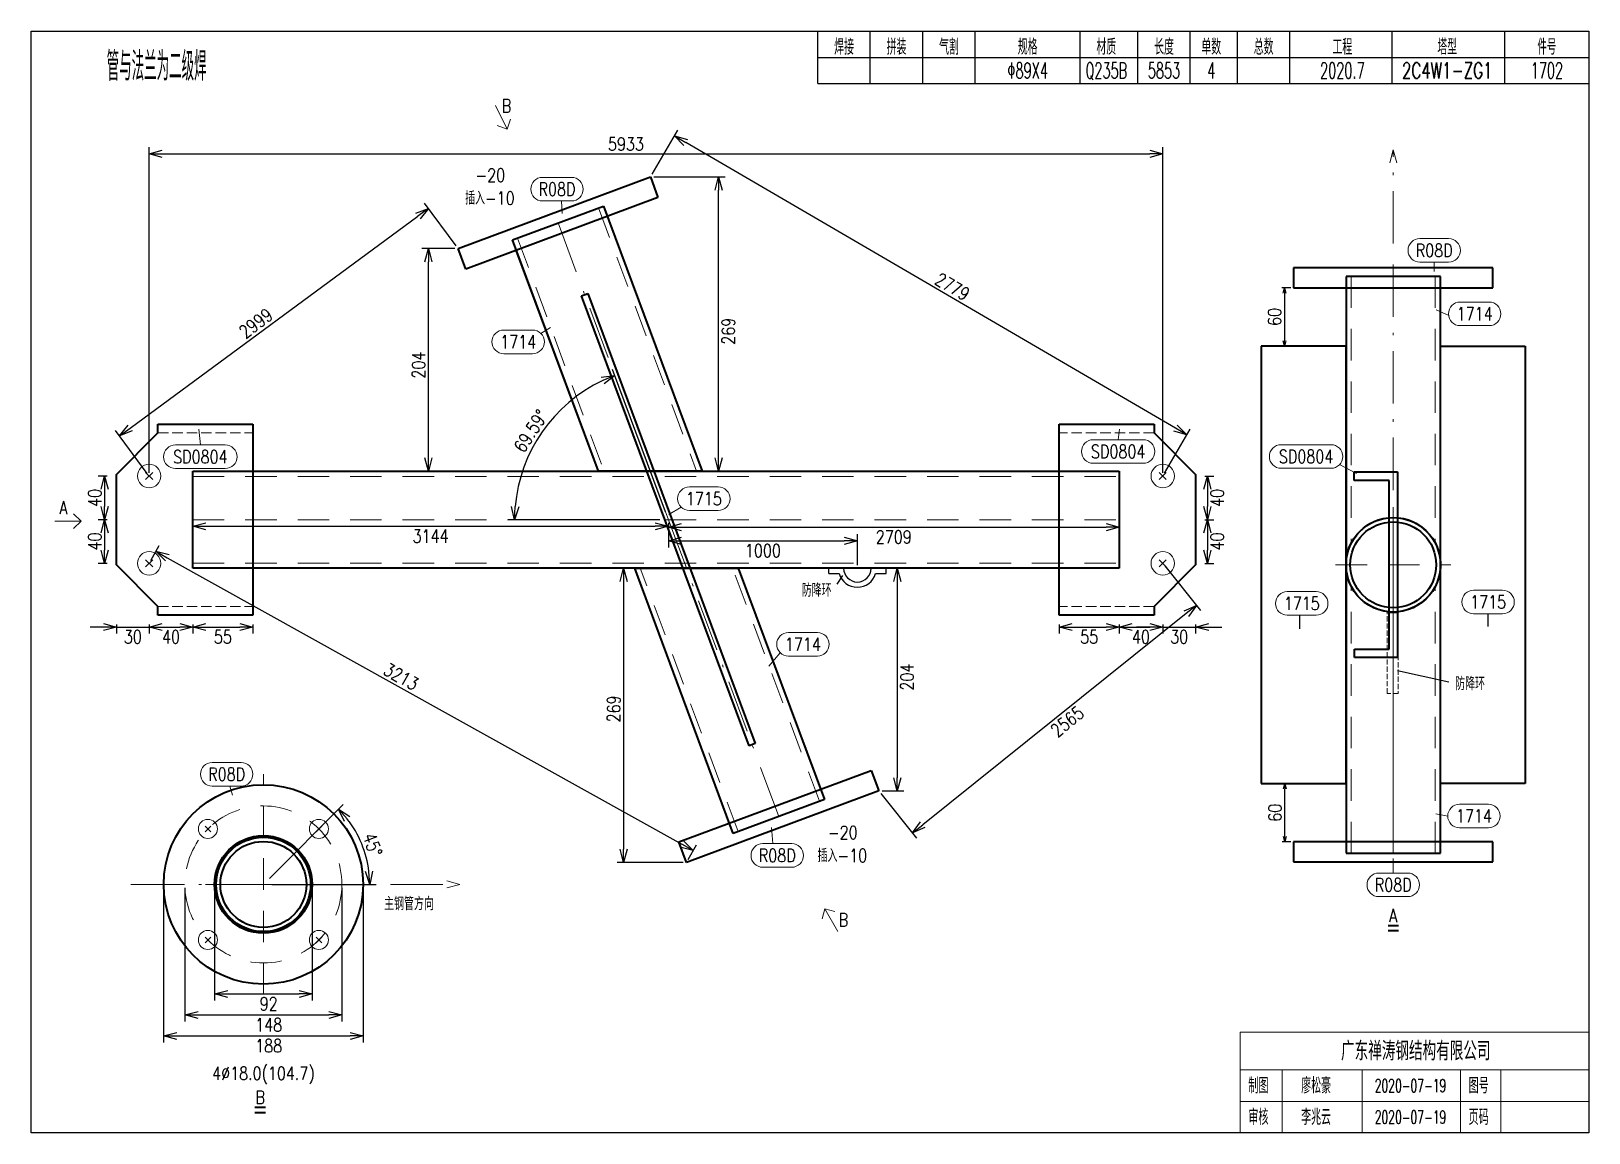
# Model space of a CAD drawing. Extents: x 154981 to 165753, y -86801 to -82885.
# Drawn here: x 156707.1 to 157004.1, y -83946.7 to -83736.7 of the extents above; entities that cross this region are included whole.
import ezdxf
from ezdxf.enums import TextEntityAlignment as Align

# ---------------------------------------------------------------- set-up
doc = ezdxf.new("R2010")
doc.units = 0
doc.header["$MEASUREMENT"] = 0
for name, pattern in [('虚线', [2.75, 2, -0.75]), ('长一点画线', [16.5, 10, -3, 0.5, -3]), ('长虚线', [10, 6, -4])]:
    doc.linetypes.add(name, pattern=pattern)
doc.layers.get('0').update_dxf_attribs({"linetype": 'CONTINUOUS', "lineweight": 25})
doc.layers.get('Defpoints').update_dxf_attribs({"linetype": 'CONTINUOUS'})
doc.layers.add('12', color=7, linetype='CONTINUOUS')
doc.layers.add('4', color=7, linetype='CONTINUOUS', lineweight=25)
doc.layers.add('5', color=7, linetype='CONTINUOUS', lineweight=25)
doc.styles.add('DimFont', font='simplex.shx', dxfattribs={"width": 0.8, "bigfont": 'gbhzfs.shx'})
doc.styles.get("Standard").update_dxf_attribs({"font": 'simplex.shx', "width": 0.7, "height": 3, "bigfont": 'gbhzfs.shx'})
doc.dimstyles.new('DHDxfDimStyleOpen30', dxfattribs={"dimtxt": 2.5, "dimasz": 2.5, "dimexe": 1.25, "dimexo": 0.625, "dimtad": 2, "dimtxsty": 'DimFont', "dimblk": 'OPEN30', "dimblk1": 'OPEN30', "dimblk2": 'OPEN30', "dimcen": 2.5, "dimadec": 0, "dimazin": 0, "dimtfac": 1, "dimtmove": 0, "dimatfit": 3, "dimfxl": 0, "dimarcsym": 0})

msp = doc.modelspace()

# ---------------------------------------------------------------- texts
at = {"layer": '4', "color": 1, "linetype": 'Continuous', "lineweight": 25}
for s, height, width, p in [('焊接', 3, 0.7, (156862.11666, -83739.66733)), ('拼装', 3, 0.7, (156872.11666, -83739.66733)), ('气割', 3, 0.7, (156882.11666, -83739.66733)), ('规格', 3, 0.7, (156897.11666, -83739.66733)), ('材质', 3, 0.7, (156912.11666, -83739.66733)), ('长度', 3, 0.7, (156923.11666, -83739.66733)), ('单数', 3, 0.7, (156932.11666, -83739.66733)), ('总数', 3, 0.7, (156942.11666, -83739.66733)), ('工程', 3, 0.7, (156957.11666, -83739.66733)), ('塔型', 3, 0.7, (156977.11666, -83739.66733)), ('件号', 3, 0.6, (156996.11666, -83739.66733)), ('管与法兰为二级焊', 5.5125, 0.6, (156731.04087, -83743.37392)), ('Φ89X4', 3, 0.6, (156897.11666, -83744.16733)), ('Q235B', 3, 0.6, (156912.11666, -83744.16733)), ('5853', 3, 0.6, (156923.11666, -83744.16733)), ('4', 3, 0.6, (156932.11666, -83744.16733)), ('2020.7', 3, 0.6, (156957.11666, -83744.16733)), ('2C4W1-ZG1', 3, 0.7, (156977.11666, -83744.16733)), ('1702', 3, 0.6, (156996.11666, -83744.16733))]:
    msp.add_text(s, height=height, dxfattribs=dict(at, width=width)).set_placement(p, align=Align.MIDDLE_CENTER)
at = {"layer": '4', "color": 1, "linetype": 'Continuous', "lineweight": 13}
msp.add_text('广东禅涛钢结构有限公司', height=3.6, dxfattribs=at).set_placement((156971.11666, -83931.06733), align=Align.MIDDLE_CENTER)
for s, height, width, p in [('制图', 3, 0.8, (156941.11666, -83937.66733)), ('廖松豪', 3, 0.7, (156952.11666, -83937.66733)), ('2020-07-19', 2.5, 0.6, (156970.11666, -83937.66733)), ('图号', 3, 0.8, (156983.11666, -83937.66733)), ('审核', 3, 0.8, (156941.11666, -83943.66733)), ('李兆云', 3, 0.7, (156952.11666, -83943.66733)), ('2020-07-19', 2.5, 0.6, (156970.11666, -83943.66733)), ('页码', 3, 0.8, (156983.11666, -83943.66733))]:
    msp.add_text(s, height=height, dxfattribs=dict(at, width=width)).set_placement(p, align=Align.MIDDLE_CENTER)
at = {"layer": '5', "color": 6, "linetype": 'Continuous', "lineweight": 13, "width": 0.8}
for s, p in [('B', (156797.76286, -83750.89398)), ('A', (156713.26189, -83827.49895)), ('B', (156861.99738, -83906.05714))]:
    msp.add_text(s, height=2.5, dxfattribs=at).set_placement(p, align=Align.MIDDLE_CENTER)
at = {"layer": '5', "color": 7, "linetype": 'Continuous', "lineweight": 18, "width": 0.8}
for s, p in [('-20', (156794.66379, -83764.10948)), ('插入-10', (156794.58333, -83768.48508)), ('-20', (156861.86919, -83889.43228)), ('插入-10', (156861.78873, -83893.80787)), ('主钢管方向', (156779.16073, -83902.97808)), ('4%%c18.0(104.7)', (156751.39529, -83935.31532))]:
    msp.add_text(s, height=2.5, dxfattribs=at).set_placement(p, align=Align.MIDDLE_CENTER)
at = {"layer": '5', "color": 6, "linetype": 'Continuous', "lineweight": 18, "width": 0.8}
for s, p in [('R08D', (156807.37554, -83766.79035)), ('R08D', (156974.63597, -83778.45367)), ('1714', (156982.34527, -83790.54577)), ('1714', (156799.97981, -83795.89489)), ('SD0804', (156914.37554, -83816.79035)), ('SD0804', (156739.37554, -83817.79035)), ('SD0804', (156950.20922, -83817.74394)), ('1715', (156835.37554, -83825.79035)), ('1715', (156949.37388, -83845.74838)), ('1715', (156984.90502, -83845.47933)), ('1714', (156854.27232, -83853.53826)), ('R08D', (156744.39529, -83878.31532)), ('1714', (156982.21533, -83886.27512)), ('R08D', (156849.37554, -83893.79035)), ('R08D', (156966.82213, -83899.39023))]:
    msp.add_text(s, height=2.5, dxfattribs=at).set_placement(p, align=Align.MIDDLE_CENTER)
at = {"layer": '5', "color": 2, "linetype": 'Continuous', "lineweight": 18, "width": 0.8}
for p in [(156856.89219, -83843.1105), (156981.47493, -83860.90982)]:
    msp.add_text('防降环', height=2.5, dxfattribs=at).set_placement(p, align=Align.MIDDLE)
at = {"layer": '5', "color": 6, "linetype": 'Continuous', "lineweight": 18, "width": 0.8}
for s, p in [('A', (156966.82213, -83903.99883)), ('B', (156750.79543, -83938.64262))]:
    msp.add_text(s, height=2.5, dxfattribs=at).set_placement(p, align=Align.TOP_CENTER)

# ---------------------------------------------------------------- blocks, each defined once
blk = doc.blocks.new('_OPEN30')
at = {"color": 0, "linetype": 'ByBlock', "lineweight": -2}
for p, q in [((-1, 0.27), (0, 0)), ((0, 0), (-1, -0.27)), ((0, 0), (-1, 0))]:
    blk.add_line(p, q, dxfattribs=at)
blk = doc.blocks.new('*D430')
at = {"layer": '5', "color": 3, "linetype": 'Continuous', "lineweight": -2}
for p, q in [((156752.54, -83898.17), (156766.62, -83884.09)), ((156753.02, -83899.32), (156772.93, -83899.32))]:
    blk.add_line(p, q, dxfattribs=at)
blk.add_arc((156751.4, -83899.32), 20.28, 7.066, 37.934, dxfattribs=at)
at = {"layer": 'Defpoints', "color": 0, "linetype": 'Continuous'}
for p in [(156768.96, -83889.17), (156751.4, -83899.32), (156752.1, -83898.61), (156752.4, -83899.32)]:
    blk.add_point(p, dxfattribs=at)
at = {"layer": '5', "color": 3, "linetype": 'Continuous', "lineweight": -2, "xscale": 2.5, "yscale": 2.5, "zscale": 2.5}
for p, rotation in [((156765.74, -83884.97), 131.4669829142089), ((156771.68, -83899.32), 273.5330170846069)]:
    blk.add_blockref('_OPEN30', p, dxfattribs=dict(at, rotation=rotation))
at = {"layer": '5', "color": 4, "linetype": 'Continuous', "lineweight": 18, "insert": (156772.22, -83891.74), "char_height": 2.5, "attachment_point": 5, "rotation": 289.9831, "style": 'DimFont'}
blk.add_mtext('45%%d', dxfattribs=at)
blk = doc.blocks.new('*D431')
at = {"layer": '5', "color": 134, "linetype": 'Continuous', "lineweight": -2}
for p, q in [((156736.43, -83899.94), (156736.43, -83925.44)), ((156766.36, -83899.94), (156766.36, -83925.44)), ((156738.93, -83924.19), (156763.86, -83924.19))]:
    blk.add_line(p, q, dxfattribs=at)
at = {"layer": 'Defpoints', "color": 0, "linetype": 'Continuous'}
for p in [(156736.43, -83899.32), (156766.36, -83899.32), (156766.36, -83924.19)]:
    blk.add_point(p, dxfattribs=at)
at = {"layer": '5', "color": 134, "linetype": 'Continuous', "lineweight": -2, "xscale": 2.5, "yscale": 2.5, "zscale": 2.5, "rotation": 180}
blk.add_blockref('_OPEN30', (156736.43, -83924.19), dxfattribs=at)
at = {"layer": '5', "color": 134, "linetype": 'Continuous', "lineweight": -2, "xscale": 2.5, "yscale": 2.5, "zscale": 2.5}
blk.add_blockref('_OPEN30', (156766.36, -83924.19), dxfattribs=at)
at = {"layer": '5', "color": 134, "linetype": 'Continuous', "lineweight": 18, "insert": (156752.4, -83926.07), "char_height": 2.5, "attachment_point": 5, "line_spacing_factor": 0.6, "style": 'DimFont'}
blk.add_mtext('148', dxfattribs=at)
blk = doc.blocks.new('*D432')
at = {"layer": '5', "color": 134, "linetype": 'Continuous', "lineweight": -2}
for p, q in [((156742.09, -83899.94), (156742.09, -83921.44)), ((156760.7, -83899.94), (156760.7, -83921.44)), ((156744.59, -83920.19), (156758.2, -83920.19))]:
    blk.add_line(p, q, dxfattribs=at)
at = {"layer": 'Defpoints', "color": 0, "linetype": 'Continuous'}
for p in [(156742.09, -83899.32), (156760.7, -83899.32), (156760.7, -83920.19)]:
    blk.add_point(p, dxfattribs=at)
at = {"layer": '5', "color": 134, "linetype": 'Continuous', "lineweight": -2, "xscale": 2.5, "yscale": 2.5, "zscale": 2.5, "rotation": 180}
blk.add_blockref('_OPEN30', (156742.09, -83920.19), dxfattribs=at)
at = {"layer": '5', "color": 134, "linetype": 'Continuous', "lineweight": -2, "xscale": 2.5, "yscale": 2.5, "zscale": 2.5}
blk.add_blockref('_OPEN30', (156760.7, -83920.19), dxfattribs=at)
at = {"layer": '5', "color": 134, "linetype": 'Continuous', "lineweight": 18, "insert": (156752.4, -83922.07), "char_height": 2.5, "attachment_point": 5, "line_spacing_factor": 0.6, "style": 'DimFont'}
blk.add_mtext('92', dxfattribs=at)
blk = doc.blocks.new('*D433')
at = {"layer": '5', "color": 134, "linetype": 'Continuous', "lineweight": -2}
for p, q in [((156732.38, -83899.94), (156732.38, -83929.44)), ((156770.41, -83899.94), (156770.41, -83929.44)), ((156734.88, -83928.19), (156767.91, -83928.19))]:
    blk.add_line(p, q, dxfattribs=at)
at = {"layer": 'Defpoints', "color": 0, "linetype": 'Continuous'}
for p in [(156732.38, -83899.32), (156770.41, -83899.32), (156770.41, -83928.19)]:
    blk.add_point(p, dxfattribs=at)
at = {"layer": '5', "color": 134, "linetype": 'Continuous', "lineweight": -2, "xscale": 2.5, "yscale": 2.5, "zscale": 2.5, "rotation": 180}
blk.add_blockref('_OPEN30', (156732.38, -83928.19), dxfattribs=at)
at = {"layer": '5', "color": 134, "linetype": 'Continuous', "lineweight": -2, "xscale": 2.5, "yscale": 2.5, "zscale": 2.5}
blk.add_blockref('_OPEN30', (156770.41, -83928.19), dxfattribs=at)
at = {"layer": '5', "color": 134, "linetype": 'Continuous', "lineweight": 18, "insert": (156752.4, -83930.07), "char_height": 2.5, "attachment_point": 5, "line_spacing_factor": 0.6, "style": 'DimFont'}
blk.add_mtext('188', dxfattribs=at)
blk = doc.blocks.new('板孔默认')
at = {"layer": '5', "color": 7, "linetype": 'Continuous', "lineweight": 13}
for p, q in [((-0.3, -0.3), (0.3, 0.3)), ((0.3, -0.3), (-0.3, 0.3))]:
    blk.add_line(p, q, dxfattribs=at)
blk.add_circle((0, 0), 1, dxfattribs=at)
blk = doc.blocks.new('*D434')
at = {"layer": '5', "color": 3, "linetype": 'Continuous', "lineweight": -2}
for p, q in [((156828.06, -83828.27), (156817.96, -83801.13)), ((156827, -83829.79), (156798.04, -83829.79))]:
    blk.add_line(p, q, dxfattribs=at)
blk.add_arc((156828.62, -83829.79), 29.33, 115.2982, 175.1147, dxfattribs=at)
at = {"layer": 'Defpoints', "color": 0, "linetype": 'Continuous'}
for p in [(156808.39, -83808.55), (156827.62, -83829.79), (156828.28, -83828.85), (156828.62, -83829.79)]:
    blk.add_point(p, dxfattribs=at)
at = {"layer": '5', "color": 3, "linetype": 'Continuous', "lineweight": -2, "xscale": 2.5, "yscale": 2.5, "zscale": 2.5}
for p, rotation in [((156818.39, -83802.3), 22.85553596311641), ((156799.29, -83829.79), 267.5573641056033)]:
    blk.add_blockref('_OPEN30', p, dxfattribs=dict(at, rotation=rotation))
at = {"layer": '5', "color": 4, "linetype": 'Continuous', "lineweight": 18, "insert": (156802.39, -83812.89), "char_height": 2.5, "attachment_point": 5, "rotation": 57.2107, "style": 'DimFont'}
blk.add_mtext('69.59%%d', dxfattribs=at)
blk = doc.blocks.new('*D435')
at = {"layer": '5', "color": 3, "linetype": 'Continuous', "lineweight": -2}
for p, q in [((156729.62, -83820.84), (156729.62, -83758.8)), ((156922.88, -83820.84), (156922.88, -83758.8)), ((156732.12, -83760.05), (156920.38, -83760.05))]:
    blk.add_line(p, q, dxfattribs=at)
at = {"layer": 'Defpoints', "color": 0, "linetype": 'Continuous'}
for p in [(156922.88, -83760.05), (156729.62, -83821.47), (156922.88, -83821.47)]:
    blk.add_point(p, dxfattribs=at)
at = {"layer": '5', "color": 3, "linetype": 'Continuous', "lineweight": -2, "xscale": 2.5, "yscale": 2.5, "zscale": 2.5, "rotation": 180}
blk.add_blockref('_OPEN30', (156729.62, -83760.05), dxfattribs=at)
at = {"layer": '5', "color": 3, "linetype": 'Continuous', "lineweight": -2, "xscale": 2.5, "yscale": 2.5, "zscale": 2.5}
blk.add_blockref('_OPEN30', (156922.88, -83760.05), dxfattribs=at)
at = {"layer": '5', "color": 6, "linetype": 'Continuous', "lineweight": 18, "insert": (156820.52, -83758.18), "char_height": 2.5, "attachment_point": 5, "line_spacing_factor": 0.6, "style": 'DimFont'}
blk.add_mtext('5933', dxfattribs=at)
blk = doc.blocks.new('*D436')
at = {"layer": '5', "color": 3, "linetype": 'Continuous', "lineweight": -2}
for p, q in [((156825.5, -83763.92), (156830.39, -83755.54)), ((156925.3, -83812.36), (156831.92, -83757.88)), ((156923.2, -83820.93), (156928.09, -83812.54))]:
    blk.add_line(p, q, dxfattribs=at)
at = {"layer": 'Defpoints', "color": 0, "linetype": 'Continuous'}
for p in [(156829.76, -83756.62), (156825.18, -83764.46), (156922.88, -83821.47)]:
    blk.add_point(p, dxfattribs=at)
at = {"layer": '5', "color": 3, "linetype": 'Continuous', "lineweight": -2, "xscale": 2.5, "yscale": 2.5, "zscale": 2.5}
for p, rotation in [((156829.76, -83756.62), 149.737944022018), ((156927.46, -83813.62), 329.737944022018)]:
    blk.add_blockref('_OPEN30', p, dxfattribs=dict(at, rotation=rotation))
at = {"layer": '5', "color": 6, "linetype": 'Continuous', "lineweight": 18, "insert": (156882.76, -83785.37), "char_height": 2.5, "attachment_point": 5, "rotation": 329.7379, "line_spacing_factor": 0.6, "style": 'DimFont'}
blk.add_mtext('2779', dxfattribs=at)
blk = doc.blocks.new('*D437')
at = {"layer": '5', "color": 3, "linetype": 'Continuous', "lineweight": -2}
for p, q in [((156788.15, -83777.6), (156782.13, -83769.43)), ((156725.99, -83812.32), (156780.86, -83771.92)), ((156729.25, -83820.96), (156723.23, -83812.79))]:
    blk.add_line(p, q, dxfattribs=at)
at = {"layer": 'Defpoints', "color": 0, "linetype": 'Continuous'}
for p in [(156782.87, -83770.44), (156788.52, -83778.11), (156729.62, -83821.47)]:
    blk.add_point(p, dxfattribs=at)
at = {"layer": '5', "color": 3, "linetype": 'Continuous', "lineweight": -2, "xscale": 2.5, "yscale": 2.5, "zscale": 2.5}
for p, rotation in [((156782.87, -83770.44), 36.36000104675657), ((156723.97, -83813.8), 216.3600010467566)]:
    blk.add_blockref('_OPEN30', p, dxfattribs=dict(at, rotation=rotation))
at = {"layer": '5', "color": 6, "linetype": 'Continuous', "lineweight": 18, "insert": (156749.96, -83792.34), "char_height": 2.5, "attachment_point": 5, "rotation": 36.36, "line_spacing_factor": 0.6, "style": 'DimFont'}
blk.add_mtext('2999', dxfattribs=at)
blk = doc.blocks.new('*D438')
at = {"layer": '5', "color": 3, "linetype": 'Continuous', "lineweight": -2}
for p, q in [((156923.28, -83838.6), (156930.09, -83847.11)), ((156927.36, -83847.7), (156877.1, -83887.93)), ((156869.12, -83881.96), (156875.93, -83890.47))]:
    blk.add_line(p, q, dxfattribs=at)
at = {"layer": 'Defpoints', "color": 0, "linetype": 'Continuous'}
for p in [(156922.88, -83838.11), (156868.73, -83881.48), (156875.15, -83889.5)]:
    blk.add_point(p, dxfattribs=at)
at = {"layer": '5', "color": 3, "linetype": 'Continuous', "lineweight": -2, "xscale": 2.5, "yscale": 2.5, "zscale": 2.5}
for p, rotation in [((156929.31, -83846.14), 38.68365256591493), ((156875.15, -83889.5), 218.683652565915)]:
    blk.add_blockref('_OPEN30', p, dxfattribs=dict(at, rotation=rotation))
at = {"layer": '5', "color": 6, "linetype": 'Continuous', "lineweight": 18, "insert": (156904.67, -83868.27), "char_height": 2.5, "attachment_point": 5, "rotation": 38.6837, "line_spacing_factor": 0.6, "style": 'DimFont'}
blk.add_mtext('2565', dxfattribs=at)
blk = doc.blocks.new('*D439')
at = {"layer": '5', "color": 3, "linetype": 'Continuous', "lineweight": -2}
for p, q in [((156729.92, -83837.57), (156731.5, -83834.73)), ((156733.08, -83837.04), (156831.16, -83891.61)), ((156832.37, -83894.57), (156833.95, -83891.74))]:
    blk.add_line(p, q, dxfattribs=at)
at = {"layer": 'Defpoints', "color": 0, "linetype": 'Continuous'}
for p in [(156729.62, -83838.11), (156833.34, -83892.83), (156832.07, -83895.12)]:
    blk.add_point(p, dxfattribs=at)
at = {"layer": '5', "color": 3, "linetype": 'Continuous', "lineweight": -2, "xscale": 2.5, "yscale": 2.5, "zscale": 2.5}
for p, rotation in [((156730.89, -83835.82), 150.9065235101156), ((156833.34, -83892.83), 330.9065235101156)]:
    blk.add_blockref('_OPEN30', p, dxfattribs=dict(at, rotation=rotation))
at = {"layer": '5', "color": 6, "linetype": 'Continuous', "lineweight": 18, "insert": (156777.67, -83859.71), "char_height": 2.5, "attachment_point": 5, "rotation": 330.9065, "line_spacing_factor": 0.6, "style": 'DimFont'}
blk.add_mtext('3213', dxfattribs=at)
blk = doc.blocks.new('*D440')
at = {"layer": '5', "color": 3, "linetype": 'Continuous', "lineweight": -2}
for p, q in [((156825.81, -83764.46), (156839.43, -83764.46)), ((156838.18, -83818.03), (156838.18, -83766.96)), ((156825.81, -83820.53), (156839.43, -83820.53))]:
    blk.add_line(p, q, dxfattribs=at)
at = {"layer": 'Defpoints', "color": 0, "linetype": 'Continuous'}
for p in [(156825.18, -83764.46), (156838.18, -83764.46), (156825.18, -83820.53)]:
    blk.add_point(p, dxfattribs=at)
at = {"layer": '5', "color": 3, "linetype": 'Continuous', "lineweight": -2, "xscale": 2.5, "yscale": 2.5, "zscale": 2.5}
for p, rotation in [((156838.18, -83764.46), 90), ((156838.18, -83820.53), 270)]:
    blk.add_blockref('_OPEN30', p, dxfattribs=dict(at, rotation=rotation))
at = {"layer": '5', "color": 4, "linetype": 'Continuous', "lineweight": 18, "insert": (156840.05, -83793.87), "char_height": 2.5, "attachment_point": 5, "rotation": 90, "line_spacing_factor": 0.6, "style": 'DimFont'}
blk.add_mtext('269', dxfattribs=at)
blk = doc.blocks.new('*D441')
at = {"layer": '5', "color": 3, "linetype": 'Continuous', "lineweight": -2}
for p, q in [((156787.89, -83778.11), (156781.61, -83778.11)), ((156782.86, -83818.03), (156782.86, -83780.61)), ((156787.89, -83820.53), (156781.61, -83820.53))]:
    blk.add_line(p, q, dxfattribs=at)
at = {"layer": 'Defpoints', "color": 0, "linetype": 'Continuous'}
for p in [(156782.86, -83778.11), (156788.52, -83778.11), (156788.52, -83820.53)]:
    blk.add_point(p, dxfattribs=at)
at = {"layer": '5', "color": 3, "linetype": 'Continuous', "lineweight": -2, "xscale": 2.5, "yscale": 2.5, "zscale": 2.5}
for p, rotation in [((156782.86, -83778.11), 90), ((156782.86, -83820.53), 270)]:
    blk.add_blockref('_OPEN30', p, dxfattribs=dict(at, rotation=rotation))
at = {"layer": '5', "color": 4, "linetype": 'Continuous', "lineweight": 18, "insert": (156780.99, -83800.32), "char_height": 2.5, "attachment_point": 5, "rotation": 90, "line_spacing_factor": 0.6, "style": 'DimFont'}
blk.add_mtext('204', dxfattribs=at)
blk = doc.blocks.new('*D442')
at = {"layer": '5', "color": 3, "linetype": 'Continuous', "lineweight": -2}
for p, q in [((156869.35, -83839.05), (156873.5, -83839.05)), ((156872.25, -83841.55), (156872.25, -83878.98)), ((156869.35, -83881.48), (156873.5, -83881.48))]:
    blk.add_line(p, q, dxfattribs=at)
at = {"layer": 'Defpoints', "color": 0, "linetype": 'Continuous'}
for p in [(156868.73, -83839.05), (156868.73, -83881.48), (156872.25, -83881.48)]:
    blk.add_point(p, dxfattribs=at)
at = {"layer": '5', "color": 3, "linetype": 'Continuous', "lineweight": -2, "xscale": 2.5, "yscale": 2.5, "zscale": 2.5}
for p, rotation in [((156872.25, -83839.05), 90), ((156872.25, -83881.48), 270)]:
    blk.add_blockref('_OPEN30', p, dxfattribs=dict(at, rotation=rotation))
at = {"layer": '5', "color": 4, "linetype": 'Continuous', "lineweight": 18, "insert": (156874.13, -83859.79), "char_height": 2.5, "attachment_point": 5, "rotation": 90, "line_spacing_factor": 0.6, "style": 'DimFont'}
blk.add_mtext('204', dxfattribs=at)
blk = doc.blocks.new('*D443')
at = {"layer": '5', "color": 3, "linetype": 'Continuous', "lineweight": -2}
for p, q in [((156831.44, -83839.05), (156818.83, -83839.05)), ((156820.08, -83841.55), (156820.08, -83892.62)), ((156831.44, -83895.12), (156818.83, -83895.12))]:
    blk.add_line(p, q, dxfattribs=at)
at = {"layer": 'Defpoints', "color": 0, "linetype": 'Continuous'}
for p in [(156832.07, -83839.05), (156820.08, -83895.12), (156832.07, -83895.12)]:
    blk.add_point(p, dxfattribs=at)
at = {"layer": '5', "color": 3, "linetype": 'Continuous', "lineweight": -2, "xscale": 2.5, "yscale": 2.5, "zscale": 2.5}
for p, rotation in [((156820.08, -83839.05), 90), ((156820.08, -83895.12), 270)]:
    blk.add_blockref('_OPEN30', p, dxfattribs=dict(at, rotation=rotation))
at = {"layer": '5', "color": 4, "linetype": 'Continuous', "lineweight": 18, "insert": (156818.2, -83865.86), "char_height": 2.5, "attachment_point": 5, "rotation": 90, "line_spacing_factor": 0.6, "style": 'DimFont'}
blk.add_mtext('269', dxfattribs=at)
blk = doc.blocks.new('板孔21.5')
at = {"layer": '5', "color": 7, "linetype": 'Continuous', "lineweight": 13}
for p, q in [((-0.3, -0.3), (0.3, 0.3)), ((0.3, -0.3), (-0.3, 0.3))]:
    blk.add_line(p, q, dxfattribs=at)
blk.add_circle((0, 0), 1, dxfattribs=at)
blk = doc.blocks.new('*D444')
at = {"layer": '5', "color": 3, "linetype": 'Continuous', "lineweight": -2}
for p, q in [((156930.88, -83829.79), (156932.63, -83829.79)), ((156931.38, -83832.29), (156931.38, -83835.61)), ((156930.88, -83838.11), (156932.63, -83838.11))]:
    blk.add_line(p, q, dxfattribs=at)
at = {"layer": 'Defpoints', "color": 0, "linetype": 'Continuous'}
for p in [(156930.25, -83829.79), (156930.25, -83838.11), (156931.38, -83838.11)]:
    blk.add_point(p, dxfattribs=at)
at = {"layer": '5', "color": 3, "linetype": 'Continuous', "lineweight": -2, "xscale": 2.5, "yscale": 2.5, "zscale": 2.5}
for p, rotation in [((156931.38, -83829.79), 90), ((156931.38, -83838.11), 270)]:
    blk.add_blockref('_OPEN30', p, dxfattribs=dict(at, rotation=rotation))
at = {"layer": '5', "color": 6, "linetype": 'Continuous', "lineweight": 18, "insert": (156933.25, -83833.95), "char_height": 2.5, "attachment_point": 5, "rotation": 90, "line_spacing_factor": 0.6, "style": 'DimFont'}
blk.add_mtext('40', dxfattribs=at)
blk = doc.blocks.new('*D445')
at = {"layer": '5', "color": 3, "linetype": 'Continuous', "lineweight": -2}
for p, q in [((156930.88, -83821.47), (156932.63, -83821.47)), ((156931.38, -83823.97), (156931.38, -83827.29)), ((156930.88, -83829.79), (156932.63, -83829.79))]:
    blk.add_line(p, q, dxfattribs=at)
at = {"layer": 'Defpoints', "color": 0, "linetype": 'Continuous'}
for p in [(156930.25, -83821.47), (156930.25, -83829.79), (156931.38, -83829.79)]:
    blk.add_point(p, dxfattribs=at)
at = {"layer": '5', "color": 3, "linetype": 'Continuous', "lineweight": -2, "xscale": 2.5, "yscale": 2.5, "zscale": 2.5}
for p, rotation in [((156931.38, -83821.47), 90), ((156931.38, -83829.79), 270)]:
    blk.add_blockref('_OPEN30', p, dxfattribs=dict(at, rotation=rotation))
at = {"layer": '5', "color": 6, "linetype": 'Continuous', "lineweight": 18, "insert": (156933.25, -83825.63), "char_height": 2.5, "attachment_point": 5, "rotation": 90, "line_spacing_factor": 0.6, "style": 'DimFont'}
blk.add_mtext('40', dxfattribs=at)
blk = doc.blocks.new('*D446')
at = {"layer": '5', "color": 3, "linetype": 'Continuous', "lineweight": -2}
for p, q in [((156920.38, -83850.25), (156917.88, -83850.25)), ((156922.88, -83849.75), (156922.88, -83851.5)), ((156922.88, -83850.25), (156929.13, -83850.25)), ((156929.13, -83849.75), (156929.13, -83851.5)), ((156931.63, -83850.25), (156934.13, -83850.25))]:
    blk.add_line(p, q, dxfattribs=at)
at = {"layer": 'Defpoints', "color": 0, "linetype": 'Continuous'}
for p in [(156922.88, -83849.12), (156929.13, -83849.12), (156929.13, -83850.25)]:
    blk.add_point(p, dxfattribs=at)
at = {"layer": '5', "color": 3, "linetype": 'Continuous', "lineweight": -2, "xscale": 2.5, "yscale": 2.5, "zscale": 2.5}
blk.add_blockref('_OPEN30', (156922.88, -83850.25), dxfattribs=at)
at = {"layer": '5', "color": 3, "linetype": 'Continuous', "lineweight": -2, "xscale": 2.5, "yscale": 2.5, "zscale": 2.5, "rotation": 180}
blk.add_blockref('_OPEN30', (156929.13, -83850.25), dxfattribs=at)
at = {"layer": '5', "color": 6, "linetype": 'Continuous', "lineweight": 18, "insert": (156926.01, -83852.12), "char_height": 2.5, "attachment_point": 5, "line_spacing_factor": 0.6, "style": 'DimFont'}
blk.add_mtext('30', dxfattribs=at)
blk = doc.blocks.new('*D447')
at = {"layer": '5', "color": 3, "linetype": 'Continuous', "lineweight": -2}
for p, q in [((156914.56, -83849.75), (156914.56, -83851.5)), ((156917.06, -83850.25), (156920.38, -83850.25)), ((156922.88, -83849.75), (156922.88, -83851.5))]:
    blk.add_line(p, q, dxfattribs=at)
at = {"layer": 'Defpoints', "color": 0, "linetype": 'Continuous'}
for p in [(156914.56, -83849.12), (156922.88, -83849.12), (156922.88, -83850.25)]:
    blk.add_point(p, dxfattribs=at)
at = {"layer": '5', "color": 3, "linetype": 'Continuous', "lineweight": -2, "xscale": 2.5, "yscale": 2.5, "zscale": 2.5, "rotation": 180}
blk.add_blockref('_OPEN30', (156914.56, -83850.25), dxfattribs=at)
at = {"layer": '5', "color": 3, "linetype": 'Continuous', "lineweight": -2, "xscale": 2.5, "yscale": 2.5, "zscale": 2.5}
blk.add_blockref('_OPEN30', (156922.88, -83850.25), dxfattribs=at)
at = {"layer": '5', "color": 6, "linetype": 'Continuous', "lineweight": 18, "insert": (156918.72, -83852.12), "char_height": 2.5, "attachment_point": 5, "line_spacing_factor": 0.6, "style": 'DimFont'}
blk.add_mtext('40', dxfattribs=at)
blk = doc.blocks.new('*D448')
at = {"layer": '5', "color": 3, "linetype": 'Continuous', "lineweight": -2}
for p, q in [((156903.12, -83849.75), (156903.12, -83851.5)), ((156905.62, -83850.25), (156912.06, -83850.25)), ((156914.56, -83849.75), (156914.56, -83851.5))]:
    blk.add_line(p, q, dxfattribs=at)
at = {"layer": 'Defpoints', "color": 0, "linetype": 'Continuous'}
for p in [(156903.12, -83849.12), (156914.56, -83849.12), (156914.56, -83850.25)]:
    blk.add_point(p, dxfattribs=at)
at = {"layer": '5', "color": 3, "linetype": 'Continuous', "lineweight": -2, "xscale": 2.5, "yscale": 2.5, "zscale": 2.5, "rotation": 180}
blk.add_blockref('_OPEN30', (156903.12, -83850.25), dxfattribs=at)
at = {"layer": '5', "color": 3, "linetype": 'Continuous', "lineweight": -2, "xscale": 2.5, "yscale": 2.5, "zscale": 2.5}
blk.add_blockref('_OPEN30', (156914.56, -83850.25), dxfattribs=at)
at = {"layer": '5', "color": 6, "linetype": 'Continuous', "lineweight": 18, "insert": (156908.84, -83852.12), "char_height": 2.5, "attachment_point": 5, "line_spacing_factor": 0.6, "style": 'DimFont'}
blk.add_mtext('55', dxfattribs=at)
blk = doc.blocks.new('*D449')
at = {"layer": '5', "color": 3, "linetype": 'Continuous', "lineweight": -2}
for p, q in [((156721.63, -83829.79), (156719.88, -83829.79)), ((156721.13, -83832.29), (156721.13, -83835.61)), ((156721.63, -83838.11), (156719.88, -83838.11))]:
    blk.add_line(p, q, dxfattribs=at)
at = {"layer": 'Defpoints', "color": 0, "linetype": 'Continuous'}
for p in [(156722.25, -83829.79), (156721.13, -83838.11), (156722.25, -83838.11)]:
    blk.add_point(p, dxfattribs=at)
at = {"layer": '5', "color": 3, "linetype": 'Continuous', "lineweight": -2, "xscale": 2.5, "yscale": 2.5, "zscale": 2.5}
for p, rotation in [((156721.13, -83829.79), 90), ((156721.13, -83838.11), 270)]:
    blk.add_blockref('_OPEN30', p, dxfattribs=dict(at, rotation=rotation))
at = {"layer": '5', "color": 6, "linetype": 'Continuous', "lineweight": 18, "insert": (156719.25, -83833.95), "char_height": 2.5, "attachment_point": 5, "rotation": 90, "line_spacing_factor": 0.6, "style": 'DimFont'}
blk.add_mtext('40', dxfattribs=at)
blk = doc.blocks.new('*D450')
at = {"layer": '5', "color": 3, "linetype": 'Continuous', "lineweight": -2}
for p, q in [((156721.63, -83821.47), (156719.88, -83821.47)), ((156721.13, -83823.97), (156721.13, -83827.29)), ((156721.63, -83829.79), (156719.88, -83829.79))]:
    blk.add_line(p, q, dxfattribs=at)
at = {"layer": 'Defpoints', "color": 0, "linetype": 'Continuous'}
for p in [(156722.25, -83821.47), (156721.13, -83829.79), (156722.25, -83829.79)]:
    blk.add_point(p, dxfattribs=at)
at = {"layer": '5', "color": 3, "linetype": 'Continuous', "lineweight": -2, "xscale": 2.5, "yscale": 2.5, "zscale": 2.5}
for p, rotation in [((156721.13, -83821.47), 90), ((156721.13, -83829.79), 270)]:
    blk.add_blockref('_OPEN30', p, dxfattribs=dict(at, rotation=rotation))
at = {"layer": '5', "color": 6, "linetype": 'Continuous', "lineweight": 18, "insert": (156719.25, -83825.63), "char_height": 2.5, "attachment_point": 5, "rotation": 90, "line_spacing_factor": 0.6, "style": 'DimFont'}
blk.add_mtext('40', dxfattribs=at)
blk = doc.blocks.new('*D451')
at = {"layer": '5', "color": 3, "linetype": 'Continuous', "lineweight": -2}
for p, q in [((156737.94, -83849.75), (156737.94, -83851.5)), ((156740.44, -83850.25), (156746.89, -83850.25)), ((156749.39, -83849.75), (156749.39, -83851.5))]:
    blk.add_line(p, q, dxfattribs=at)
at = {"layer": 'Defpoints', "color": 0, "linetype": 'Continuous'}
for p in [(156737.94, -83849.12), (156749.39, -83849.12), (156749.39, -83850.25)]:
    blk.add_point(p, dxfattribs=at)
at = {"layer": '5', "color": 3, "linetype": 'Continuous', "lineweight": -2, "xscale": 2.5, "yscale": 2.5, "zscale": 2.5, "rotation": 180}
blk.add_blockref('_OPEN30', (156737.94, -83850.25), dxfattribs=at)
at = {"layer": '5', "color": 3, "linetype": 'Continuous', "lineweight": -2, "xscale": 2.5, "yscale": 2.5, "zscale": 2.5}
blk.add_blockref('_OPEN30', (156749.39, -83850.25), dxfattribs=at)
at = {"layer": '5', "color": 6, "linetype": 'Continuous', "lineweight": 18, "insert": (156743.66, -83852.12), "char_height": 2.5, "attachment_point": 5, "line_spacing_factor": 0.6, "style": 'DimFont'}
blk.add_mtext('55', dxfattribs=at)
blk = doc.blocks.new('*D452')
at = {"layer": '5', "color": 3, "linetype": 'Continuous', "lineweight": -2}
for p, q in [((156729.62, -83849.75), (156729.62, -83851.5)), ((156732.12, -83850.25), (156735.44, -83850.25)), ((156737.94, -83849.75), (156737.94, -83851.5))]:
    blk.add_line(p, q, dxfattribs=at)
at = {"layer": 'Defpoints', "color": 0, "linetype": 'Continuous'}
for p in [(156729.62, -83849.12), (156737.94, -83849.12), (156737.94, -83850.25)]:
    blk.add_point(p, dxfattribs=at)
at = {"layer": '5', "color": 3, "linetype": 'Continuous', "lineweight": -2, "xscale": 2.5, "yscale": 2.5, "zscale": 2.5, "rotation": 180}
blk.add_blockref('_OPEN30', (156729.62, -83850.25), dxfattribs=at)
at = {"layer": '5', "color": 3, "linetype": 'Continuous', "lineweight": -2, "xscale": 2.5, "yscale": 2.5, "zscale": 2.5}
blk.add_blockref('_OPEN30', (156737.94, -83850.25), dxfattribs=at)
at = {"layer": '5', "color": 6, "linetype": 'Continuous', "lineweight": 18, "insert": (156733.78, -83852.12), "char_height": 2.5, "attachment_point": 5, "line_spacing_factor": 0.6, "style": 'DimFont'}
blk.add_mtext('40', dxfattribs=at)
blk = doc.blocks.new('*D453')
at = {"layer": '5', "color": 3, "linetype": 'Continuous', "lineweight": -2}
for p, q in [((156720.88, -83850.25), (156718.38, -83850.25)), ((156723.38, -83849.75), (156723.38, -83851.5)), ((156723.38, -83850.25), (156729.62, -83850.25)), ((156729.62, -83849.75), (156729.62, -83851.5)), ((156732.12, -83850.25), (156734.62, -83850.25))]:
    blk.add_line(p, q, dxfattribs=at)
at = {"layer": 'Defpoints', "color": 0, "linetype": 'Continuous'}
for p in [(156723.38, -83849.12), (156729.62, -83849.12), (156729.62, -83850.25)]:
    blk.add_point(p, dxfattribs=at)
at = {"layer": '5', "color": 3, "linetype": 'Continuous', "lineweight": -2, "xscale": 2.5, "yscale": 2.5, "zscale": 2.5}
blk.add_blockref('_OPEN30', (156723.38, -83850.25), dxfattribs=at)
at = {"layer": '5', "color": 3, "linetype": 'Continuous', "lineweight": -2, "xscale": 2.5, "yscale": 2.5, "zscale": 2.5, "rotation": 180}
blk.add_blockref('_OPEN30', (156729.62, -83850.25), dxfattribs=at)
at = {"layer": '5', "color": 6, "linetype": 'Continuous', "lineweight": 18, "insert": (156726.5, -83852.12), "char_height": 2.5, "attachment_point": 5, "line_spacing_factor": 0.6, "style": 'DimFont'}
blk.add_mtext('30', dxfattribs=at)
blk = doc.blocks.new('*D679')
at = {"layer": '5', "color": 3, "linetype": 'Continuous', "lineweight": -2}
for p, q in [((156737.94, -83830.42), (156737.94, -83832.29)), ((156740.44, -83831.04), (156826.12, -83831.04)), ((156828.62, -83830.42), (156828.62, -83832.29))]:
    blk.add_line(p, q, dxfattribs=at)
at = {"layer": 'Defpoints', "color": 0, "linetype": 'Continuous'}
for p in [(156737.94, -83829.79), (156828.62, -83829.79), (156828.62, -83831.04)]:
    blk.add_point(p, dxfattribs=at)
at = {"layer": '5', "color": 3, "linetype": 'Continuous', "lineweight": -2, "xscale": 2.5, "yscale": 2.5, "zscale": 2.5, "rotation": 180}
blk.add_blockref('_OPEN30', (156737.94, -83831.04), dxfattribs=at)
at = {"layer": '5', "color": 3, "linetype": 'Continuous', "lineweight": -2, "xscale": 2.5, "yscale": 2.5, "zscale": 2.5}
blk.add_blockref('_OPEN30', (156828.62, -83831.04), dxfattribs=at)
at = {"layer": '5', "color": 6, "linetype": 'Continuous', "lineweight": 18, "insert": (156783.28, -83832.92), "char_height": 2.5, "attachment_point": 5, "style": 'DimFont'}
blk.add_mtext('3144', dxfattribs=at)
blk = doc.blocks.new('*D680')
at = {"layer": '5', "color": 3, "linetype": 'Continuous', "lineweight": -2}
for p, q in [((156828.62, -83830.42), (156828.62, -83832.46)), ((156831.12, -83831.21), (156912.06, -83831.21)), ((156914.56, -83830.42), (156914.56, -83832.46))]:
    blk.add_line(p, q, dxfattribs=at)
at = {"layer": 'Defpoints', "color": 0, "linetype": 'Continuous'}
for p in [(156828.62, -83829.79), (156914.56, -83829.79), (156914.56, -83831.21)]:
    blk.add_point(p, dxfattribs=at)
at = {"layer": '5', "color": 3, "linetype": 'Continuous', "lineweight": -2, "xscale": 2.5, "yscale": 2.5, "zscale": 2.5, "rotation": 180}
blk.add_blockref('_OPEN30', (156828.62, -83831.21), dxfattribs=at)
at = {"layer": '5', "color": 3, "linetype": 'Continuous', "lineweight": -2, "xscale": 2.5, "yscale": 2.5, "zscale": 2.5}
blk.add_blockref('_OPEN30', (156914.56, -83831.21), dxfattribs=at)
at = {"layer": '5', "color": 6, "linetype": 'Continuous', "lineweight": 18, "insert": (156871.59, -83833.08), "char_height": 2.5, "attachment_point": 5, "style": 'DimFont'}
blk.add_mtext('2709', dxfattribs=at)
blk = doc.blocks.new('*D681')
at = {"layer": '5', "color": 3, "linetype": 'Continuous', "lineweight": -2}
for p, q in [((156947.31, -83785.58), (156945.58, -83785.58)), ((156946.08, -83786.58), (156946.08, -83795.69)), ((156947.31, -83796.69), (156945.58, -83796.69))]:
    blk.add_line(p, q, dxfattribs=at)
at = {"layer": 'Defpoints', "color": 0, "linetype": 'Continuous'}
for p in [(156947.81, -83785.58), (156946.08, -83796.69), (156947.81, -83796.69)]:
    blk.add_point(p, dxfattribs=at)
at = {"layer": '5', "color": 3, "linetype": 'Continuous', "lineweight": -2}
for p, rotation in [((156946.08, -83785.58), 90), ((156946.08, -83796.69), 270)]:
    blk.add_blockref('_OPEN30', p, dxfattribs=dict(at, rotation=rotation))
at = {"layer": '5', "color": 6, "linetype": 'Continuous', "lineweight": 18, "insert": (156944.2, -83791.13), "char_height": 2.5, "attachment_point": 5, "rotation": 90, "style": 'DimFont'}
blk.add_mtext('60', dxfattribs=at)
blk = doc.blocks.new('*D682')
at = {"layer": '5', "color": 3, "linetype": 'Continuous', "lineweight": -2}
for p, q in [((156947.31, -83880.09), (156945.65, -83880.09)), ((156946.15, -83890.2), (156946.15, -83881.09)), ((156947.31, -83891.2), (156945.65, -83891.2))]:
    blk.add_line(p, q, dxfattribs=at)
at = {"layer": 'Defpoints', "color": 0, "linetype": 'Continuous'}
for p in [(156946.15, -83880.09), (156947.81, -83880.09), (156947.81, -83891.2)]:
    blk.add_point(p, dxfattribs=at)
at = {"layer": '5', "color": 3, "linetype": 'Continuous', "lineweight": -2}
for p, rotation in [((156946.15, -83880.09), 90), ((156946.15, -83891.2), 270)]:
    blk.add_blockref('_OPEN30', p, dxfattribs=dict(at, rotation=rotation))
at = {"layer": '5', "color": 6, "linetype": 'Continuous', "lineweight": 18, "insert": (156944.27, -83885.65), "char_height": 2.5, "attachment_point": 5, "rotation": 90, "style": 'DimFont'}
blk.add_mtext('60', dxfattribs=at)
blk = doc.blocks.new('*D683')
at = {"layer": '5', "color": 3, "linetype": 'Continuous', "lineweight": -2}
for p, q in [((156828.62, -83830.42), (156828.62, -83835.07)), ((156831.12, -83833.82), (156862.15, -83833.82)), ((156864.65, -83838.43), (156864.65, -83832.57))]:
    blk.add_line(p, q, dxfattribs=at)
at = {"layer": 'Defpoints', "color": 0, "linetype": 'Continuous'}
for p in [(156828.62, -83829.79), (156864.65, -83833.82), (156864.65, -83839.05)]:
    blk.add_point(p, dxfattribs=at)
at = {"layer": '5', "color": 3, "linetype": 'Continuous', "lineweight": -2, "xscale": 2.5, "yscale": 2.5, "zscale": 2.5, "rotation": 180}
blk.add_blockref('_OPEN30', (156828.62, -83833.82), dxfattribs=at)
at = {"layer": '5', "color": 3, "linetype": 'Continuous', "lineweight": -2, "xscale": 2.5, "yscale": 2.5, "zscale": 2.5}
blk.add_blockref('_OPEN30', (156864.65, -83833.82), dxfattribs=at)
at = {"layer": '5', "color": 6, "linetype": 'Continuous', "lineweight": 18, "insert": (156846.64, -83835.69), "char_height": 2.5, "attachment_point": 5, "style": 'DimFont'}
blk.add_mtext('1000', dxfattribs=at)
blk = doc.blocks.new('CTDHK')
at = {"color": 0, "linetype": 'Continuous'}
for p, q in [((0, 210), (297, 210)), ((0, 0), (0, 210)), ((297, 210), (297, 0)), ((297, 0), (0, 0))]:
    blk.add_line(p, q, dxfattribs=at)

# ---------------------------------------------------------------- dimensions: what is measured, and where the dimension line sits
at = {"layer": '5', "color": 3, "linetype": 'Continuous', "lineweight": 18}
dim = msp.add_linear_dim(base=(156922.88487, -83760.05016), p1=(156729.61828, -83821.4667), p2=(156922.88487, -83821.4667), text='5933', dimstyle='DHDxfDimStyleOpen30', override={"dimtxt": 2.5, "dimclrd": 3, "dimclre": 3, "dimclrt": 6}, dxfattribs=at)
dim.commit()
dim.dimension.update_dxf_attribs({"geometry": '*D435', "text_midpoint": (156820.51962, -83760.05016), "dimtype": 160})
for base, p1, p2, angle, text, override, picture, middle in [((156829.75876, -83756.61739), (156922.88487, -83821.4667), (156825.18243, -83764.46077), 149.737944, '2779', {"dimtxt": 2.5, "dimclrd": 3, "dimclre": 3, "dimclrt": 6}, '*D436', (156881.81856, -83786.99245)), ((156838.17751, -83764.46077), (156825.18243, -83820.53029), (156825.18243, -83764.46077), 90, '269', {"dimtxt": 2.5, "dimclrd": 3, "dimclre": 3, "dimclrt": 4}, '*D440', (156838.17751, -83793.86796)), ((156782.87411, -83770.43928), (156729.61828, -83821.4667), (156788.51793, -83778.10557), 36.360001, '2999', {"dimtxt": 2.5, "dimclrd": 3, "dimclre": 3, "dimclrt": 6}, '*D437', (156751.07624, -83793.84844)), ((156782.86443, -83778.10557), (156788.51793, -83820.53029), (156788.51793, -83778.10557), 90, '204', {"dimtxt": 2.5, "dimclrd": 3, "dimclre": 3, "dimclrt": 4}, '*D441', (156782.86443, -83800.31504)), ((156833.34034, -83892.8283), (156729.61828, -83838.11401), (156832.06517, -83895.11994), 330.9065235, '3213', {"dimtxt": 2.5, "dimclrd": 3, "dimclre": 3, "dimclrt": 6}, '*D439', (156776.76197, -83861.34562)), ((156820.07845, -83895.11994), (156832.06517, -83839.05042), (156832.06517, -83895.11994), 270, '269', {"dimtxt": 2.5, "dimclrd": 3, "dimclre": 3, "dimclrt": 4}, '*D443', (156820.07845, -83865.86216)), ((156875.15251, -83889.49683), (156922.88487, -83838.11401), (156868.72968, -83881.47514), 218.6836526, '2565', {"dimtxt": 2.5, "dimclrd": 3, "dimclre": 3, "dimclrt": 6}, '*D438', (156903.49625, -83866.80248)), ((156872.25054, -83881.47514), (156868.72968, -83839.05042), (156868.72968, -83881.47514), 270, '204', {"dimtxt": 2.5, "dimclrd": 3, "dimclre": 3, "dimclrt": 4}, '*D442', (156872.25054, -83859.79035))]:
    dim = msp.add_linear_dim(base=base, p1=p1, p2=p2, angle=angle, text=text, dimstyle='DHDxfDimStyleOpen30', override=override, dxfattribs=at)
    dim.commit()
    dim.dimension.update_dxf_attribs({"geometry": picture, "text_midpoint": middle, "dimtype": 161})
for base, p1, p2, picture, middle in [((156946.07842, -83796.68994), (156947.8109, -83785.57965), (156947.8109, -83796.68994), '*D681', (156944.20342, -83791.1348)), ((156946.14729, -83880.09052), (156947.8109, -83891.20081), (156947.8109, -83880.09052), '*D682', (156944.27229, -83885.64566))]:
    dim = msp.add_linear_dim(base=base, p1=p1, p2=p2, angle=90, text='60', dimstyle='DHDxfDimStyleOpen30', override={"dimasz": 1, "dimexe": 0.5, "dimexo": 0.5, "dimclrd": 3, "dimclre": 3, "dimclrt": 6}, dxfattribs=at)
    dim.commit()
    dim.dimension.update_dxf_attribs({"geometry": picture, "text_midpoint": middle})
for base, center, p1, p2, text, picture, middle in [((156808.39438, -83808.55375), (156828.6238, -83829.79035), (156828.27502, -83828.85315), (156827.6238, -83829.79035), '69.59%%d', '*D434', (156803.96738, -83813.90691)), ((156768.9621, -83889.17312), (156751.39529, -83899.31532), (156752.39529, -83899.31532), (156752.1024, -83898.60821), '45%%d', '*D430', (156770.45844, -83892.38327))]:
    dim = msp.add_angular_dim_3p(base=base, center=center, p1=p1, p2=p2, text=text, dimstyle='DHDxfDimStyleOpen30', override={"dimtxt": 2.5, "dimclrd": 3, "dimclre": 3, "dimclrt": 4, "dimtmove": 0}, dxfattribs=at)
    dim.commit()
    dim.dimension.update_dxf_attribs({"geometry": picture, "text_midpoint": middle, "dimtype": 165})
at = {"layer": '5', "color": 6, "linetype": 'Continuous', "lineweight": 18}
for base, p1, p2, picture, middle in [((156721.12554, -83829.79035), (156722.25054, -83821.4667), (156722.25054, -83829.79035), '*D450', (156721.12554, -83825.62853)), ((156931.37761, -83829.79035), (156930.25261, -83821.4667), (156930.25261, -83829.79035), '*D445', (156931.37761, -83825.62853)), ((156721.12554, -83838.11401), (156722.25054, -83829.79035), (156722.25054, -83838.11401), '*D449', (156721.12554, -83833.95218)), ((156931.37761, -83838.11401), (156930.25261, -83829.79035), (156930.25261, -83838.11401), '*D444', (156931.37761, -83833.95218))]:
    dim = msp.add_linear_dim(base=base, p1=p1, p2=p2, angle=270, text='40', dimstyle='DHDxfDimStyleOpen30', override={"dimtxt": 2.5, "dimclrd": 3, "dimclre": 3, "dimclrt": 6}, dxfattribs=at)
    dim.commit()
    dim.dimension.update_dxf_attribs({"geometry": picture, "text_midpoint": middle, "dimtype": 160})
at = {"layer": '5', "color": 3, "linetype": 'Continuous', "lineweight": 18}
for base, p1, p2, text, picture, middle in [((156828.6238, -83831.04028), (156737.94193, -83829.79035), (156828.6238, -83829.79035), '3144', '*D679', (156783.28287, -83832.91528)), ((156914.56122, -83831.20636), (156828.6238, -83829.79035), (156914.56122, -83829.79035), '2709', '*D680', (156871.59251, -83833.08136)), ((156864.64897, -83833.81977), (156828.6238, -83829.79035), (156864.64897, -83839.05042), '1000', '*D683', (156846.63639, -83835.69477))]:
    dim = msp.add_linear_dim(base=base, p1=p1, p2=p2, text=text, dimstyle='DHDxfDimStyleOpen30', override={"dimclrd": 3, "dimclre": 3, "dimclrt": 6}, dxfattribs=at)
    dim.commit()
    dim.dimension.update_dxf_attribs({"geometry": picture, "text_midpoint": middle})
at = {"layer": '5', "color": 6, "linetype": 'Continuous', "lineweight": 18}
for base, p1, p2, text, picture, middle in [((156729.61828, -83850.24835), (156723.37554, -83849.12335), (156729.61828, -83849.12335), '30', '*D453', (156726.49691, -83850.24835)), ((156737.94193, -83850.24835), (156729.61828, -83849.12335), (156737.94193, -83849.12335), '40', '*D452', (156733.78011, -83850.24835)), ((156749.38696, -83850.24835), (156737.94193, -83849.12335), (156749.38696, -83849.12335), '55', '*D451', (156743.66445, -83850.24835)), ((156914.56122, -83850.24835), (156903.11619, -83849.12335), (156914.56122, -83849.12335), '55', '*D448', (156908.83871, -83850.24835)), ((156922.88487, -83850.24835), (156914.56122, -83849.12335), (156922.88487, -83849.12335), '40', '*D447', (156918.72305, -83850.24835)), ((156929.12761, -83850.24835), (156922.88487, -83849.12335), (156929.12761, -83849.12335), '30', '*D446', (156926.00624, -83850.24835))]:
    dim = msp.add_linear_dim(base=base, p1=p1, p2=p2, text=text, dimstyle='DHDxfDimStyleOpen30', override={"dimtxt": 2.5, "dimclrd": 3, "dimclre": 3, "dimclrt": 6}, dxfattribs=at)
    dim.commit()
    dim.dimension.update_dxf_attribs({"geometry": picture, "text_midpoint": middle, "dimtype": 160})
at = {"layer": '5', "color": 134, "linetype": 'Continuous', "lineweight": 18}
for base, p1, p2, text, picture, middle in [((156770.40653, -83928.19032), (156732.38406, -83899.31532), (156770.40653, -83899.31532), '188', '*D433', (156752.39529, -83928.19032)), ((156766.36159, -83924.19032), (156736.429, -83899.31532), (156766.36159, -83899.31532), '148', '*D431', (156752.39529, -83924.19032)), ((156760.69866, -83920.19032), (156742.09192, -83899.31532), (156760.69866, -83899.31532), '92', '*D432', (156752.39529, -83920.19032))]:
    dim = msp.add_linear_dim(base=base, p1=p1, p2=p2, angle=0, text=text, dimstyle='DHDxfDimStyleOpen30', override={"dimtxt": 2.5, "dimclrd": 134, "dimclre": 134, "dimclrt": 134}, dxfattribs=at)
    dim.commit()
    dim.dimension.update_dxf_attribs({"geometry": picture, "text_midpoint": middle, "dimtype": 161})

# ---------------------------------------------------------------- linework, layer by layer
at = {"color": 3, "linetype": 'Continuous'}
for p, q in [((156861.78361, -83840.40566), (156860.70945, -83842.08197)), ((156948.92197, -83848.02916), (156948.92197, -83850.56627)), ((156984.85614, -83847.76138), (156984.85614, -83850.1782)), ((156967.60535, -83858.53873), (156977.43844, -83860.66759))]:
    msp.add_line(p, q, dxfattribs=at)
at = {"layer": '12'}
for p, q in [((156859.1783, -83840.05042), (156859.1783, -83839.05042)), ((156859.1783, -83839.05042), (156862.03028, -83839.05042)), ((156859.1783, -83840.05042), (156861.17119, -83840.05042)), ((156867.26766, -83839.05042), (156870.11964, -83839.05042)), ((156868.12675, -83840.05042), (156870.11964, -83840.05042)), ((156870.11964, -83840.05042), (156870.11964, -83839.05042))]:
    msp.add_line(p, q, dxfattribs=at)
for radius, start, end in [(3.61869, 196.0420559, 343.9579441), (2.61869, 180, 0)]:
    msp.add_arc((156864.64897, -83839.05042), radius, start, end, dxfattribs=at)
at = {"layer": '4', "color": 1, "linetype": 'Continuous', "lineweight": 25}
for p, q in [((156857.11666, -83746.66733), (156857.11666, -83736.66733)), ((156867.11666, -83746.66733), (156867.11666, -83736.66733)), ((156877.11666, -83746.66733), (156877.11666, -83736.66733)), ((156887.11666, -83746.66733), (156887.11666, -83736.66733)), ((156907.11666, -83746.66733), (156907.11666, -83736.66733)), ((156918.11666, -83746.66733), (156918.11666, -83736.66733)), ((156928.11666, -83746.66733), (156928.11666, -83736.66733)), ((156937.11666, -83746.66733), (156937.11666, -83736.66733)), ((156947.11666, -83746.66733), (156947.11666, -83736.66733)), ((156966.61666, -83746.66733), (156966.61666, -83736.66733)), ((156988.11666, -83746.66733), (156988.11666, -83736.66733)), ((156857.11666, -83741.66733), (157004.11666, -83741.66733)), ((156857.11666, -83746.66733), (157004.11666, -83746.66733))]:
    msp.add_line(p, q, dxfattribs=at)
at = {"layer": '4', "color": 1, "linetype": 'Continuous', "lineweight": 18}
for p, q in [((156937.61666, -83946.66733), (156937.61666, -83927.46733)), ((156937.61666, -83927.46733), (157004.11666, -83927.46733)), ((156937.61666, -83934.66733), (157004.11666, -83934.66733)), ((156945.61666, -83946.66733), (156945.61666, -83934.66733)), ((156960.91666, -83946.66733), (156960.91666, -83934.66733)), ((156979.61666, -83946.66733), (156979.61666, -83934.66733)), ((156987.31666, -83946.66733), (156987.31666, -83934.66733)), ((156937.61666, -83940.66733), (157004.11666, -83940.66733))]:
    msp.add_line(p, q, dxfattribs=at)
msp.add_lwpolyline([(156707.11666, -83736.66733), (156707.11666, -83946.66733), (157004.11666, -83946.66733), (157004.11666, -83736.66733)], close=True, dxfattribs=at)
at = {"layer": '5', "color": 6, "linetype": 'Continuous', "lineweight": 13}
for p, q in [((156795.6674, -83750.83492), (156797.88059, -83755.31843)), ((156797.88059, -83755.31843), (156798.52273, -83753.42432)), ((156797.88059, -83755.31843), (156795.98648, -83754.67629)), ((156711.63254, -83830.06592), (156716.63254, -83830.06592)), ((156716.63254, -83830.06592), (156715.21833, -83828.65171)), ((156716.63254, -83830.06592), (156715.21833, -83831.48014)), ((156858.43296, -83903.94372), (156857.914, -83905.87522)), ((156858.43296, -83903.94372), (156860.36446, -83904.46268)), ((156860.93, -83908.27556), (156858.43296, -83903.94372))]:
    msp.add_line(p, q, dxfattribs=at)
at = {"layer": '5', "color": 7, "linetype": '长一点画线', "lineweight": 18}
for p, q in [((156966.82213, -83759.27047), (156966.15226, -83761.77047)), ((156966.82213, -83759.27047), (156966.15226, -83761.77047)), ((156966.82213, -83759.27047), (156967.492, -83761.77047)), ((156966.82213, -83759.27047), (156967.492, -83761.77047)), ((156966.82213, -83777.14023), (156966.82213, -83759.27047)), ((156966.82213, -83824.14023), (156966.82213, -83779.64023)), ((156966.82213, -83838.39023), (156966.82213, -83826.64023)), ((156726.11035, -83899.31532), (156788.86402, -83899.31532)), ((156788.86402, -83899.31532), (156786.36402, -83898.64545)), ((156788.86402, -83899.31532), (156786.36402, -83898.64545)), ((156788.86402, -83899.31532), (156786.36402, -83899.98519)), ((156788.86402, -83899.31532), (156786.36402, -83899.98519))]:
    msp.add_line(p, q, dxfattribs=at)
at = {"layer": '5', "color": 7, "linetype": 'Continuous', "lineweight": 35}
for p, q in [((156788.51793, -83778.10557), (156825.18243, -83764.46077)), ((156825.18243, -83764.46077), (156826.63401, -83768.36124)), ((156826.63401, -83768.36124), (156789.9695, -83782.00605)), ((156798.8974, -83776.46316), (156816.25453, -83770.00365)), ((156816.25453, -83770.00365), (156835.05817, -83820.53029)), ((156815.29711, -83820.53029), (156798.8974, -83776.46316)), ((156789.9695, -83782.00605), (156788.51793, -83778.10557)), ((156815.29711, -83820.53029), (156799.62319, -83778.4134)), ((156947.8109, -83781.78872), (156947.8109, -83785.57965)), ((156985.83337, -83781.78872), (156947.8109, -83781.78872)), ((156975.82213, -83783.42167), (156957.82213, -83783.42167)), ((156957.82213, -83783.42167), (156957.82213, -83838.39023)), ((156975.82213, -83838.39023), (156975.82213, -83783.42167)), ((156985.83337, -83785.57965), (156985.83337, -83781.78872)), ((156812.07141, -83787.10282), (156813.24155, -83786.66735)), ((156813.24155, -83786.66735), (156845.1762, -83872.47789)), ((156947.8109, -83785.57965), (156985.83337, -83785.57965)), ((156844.00605, -83872.91336), (156812.07141, -83787.10282)), ((156941.64236, -83796.68994), (156941.64236, -83880.09052)), ((156957.82213, -83796.68994), (156941.64236, -83796.68994)), ((156957.82213, -83880.09052), (156957.82213, -83796.68994)), ((156975.82213, -83796.68994), (156992.00191, -83796.68994)), ((156975.82213, -83838.39023), (156975.82213, -83796.68994)), ((156992.00191, -83796.68994), (156992.00191, -83880.09052)), ((156723.37554, -83821.15456), (156731.28301, -83813.24709)), ((156731.28301, -83811.58236), (156749.38696, -83811.58236)), ((156731.28301, -83813.24709), (156731.28301, -83811.58236)), ((156749.38696, -83811.58236), (156749.38696, -83847.99835)), ((156903.11619, -83811.58236), (156921.22014, -83811.58236)), ((156903.11619, -83847.99835), (156903.11619, -83811.58236)), ((156921.22014, -83811.58236), (156921.22014, -83813.24709)), ((156921.22014, -83813.24709), (156929.12761, -83821.15456)), ((156723.37554, -83838.42615), (156723.37554, -83821.15456)), ((156737.94193, -83820.53029), (156914.56122, -83820.53029)), ((156737.94193, -83839.05042), (156737.94193, -83820.53029)), ((156835.05817, -83820.53029), (156815.29711, -83820.53029)), ((156914.56122, -83820.53029), (156914.56122, -83839.05042)), ((156929.12761, -83821.15456), (156929.12761, -83838.42615)), ((156959.3437, -83822.31158), (156959.3437, -83820.6936)), ((156959.3437, -83820.6936), (156967.63112, -83820.6936)), ((156967.63112, -83820.6936), (156967.63112, -83856.08686)), ((156966.01314, -83822.31158), (156959.3437, -83822.31158)), ((156966.01314, -83854.46888), (156966.01314, -83822.31158)), ((156960.62375, -83831.84667), (156961.36756, -83831.21487)), ((156961.36756, -83831.21487), (156962.17533, -83830.66719)), ((156962.17533, -83830.66719), (156963.03758, -83830.21006)), ((156963.03758, -83830.21006), (156963.9442, -83829.84883)), ((156963.9442, -83829.84883), (156964.88456, -83829.58774)), ((156964.88456, -83829.58774), (156965.84763, -83829.42985)), ((156965.84763, -83829.42985), (156966.82213, -83829.37701)), ((156966.82213, -83829.37701), (156967.79663, -83829.42985)), ((156967.79663, -83829.42985), (156968.75971, -83829.58774)), ((156968.75971, -83829.58774), (156969.70007, -83829.84883)), ((156969.70007, -83829.84883), (156970.60668, -83830.21006)), ((156970.60668, -83830.21006), (156971.46893, -83830.66719)), ((156971.46893, -83830.66719), (156972.2767, -83831.21487)), ((156972.2767, -83831.21487), (156973.02052, -83831.84667)), ((156958.44906, -83835.05409), (156958.85884, -83834.16836)), ((156958.85884, -83834.16836), (156959.36199, -83833.33213)), ((156959.36199, -83833.33213), (156959.9526, -83832.5552)), ((156959.9526, -83832.5552), (156960.62375, -83831.84667)), ((156973.02052, -83831.84667), (156973.69166, -83832.5552)), ((156973.69166, -83832.5552), (156974.28227, -83833.33213)), ((156974.28227, -83833.33213), (156974.78542, -83834.16836)), ((156974.78542, -83834.16836), (156975.1952, -83835.05409)), ((156957.82213, -83837.90227), (156957.92765, -83836.93205)), ((156957.92765, -83836.93205), (156958.13744, -83835.97894)), ((156958.13744, -83835.97894), (156958.44906, -83835.05409)), ((156975.1952, -83835.05409), (156975.50682, -83835.97894)), ((156975.50682, -83835.97894), (156975.71661, -83836.93205)), ((156975.71661, -83836.93205), (156975.82213, -83837.90227)), ((156731.28301, -83846.33362), (156723.37554, -83838.42615)), ((156914.56122, -83839.05042), (156737.94193, -83839.05042)), ((156822.18943, -83839.05042), (156841.95049, -83839.05042)), ((156840.99307, -83889.57705), (156822.18943, -83839.05042)), ((156841.95049, -83839.05042), (156858.3502, -83883.11755)), ((156929.12761, -83838.42615), (156921.22014, -83846.33362)), ((156957.82213, -83838.39023), (156957.82213, -83837.90227)), ((156957.82213, -83838.39023), (156957.82213, -83893.35879)), ((156957.82213, -83838.8782), (156957.82213, -83838.39023)), ((156957.92765, -83839.84841), (156957.82213, -83838.8782)), ((156958.13744, -83840.80152), (156957.92765, -83839.84841)), ((156975.71661, -83839.84841), (156975.50682, -83840.80152)), ((156975.82213, -83838.8782), (156975.71661, -83839.84841)), ((156975.82213, -83837.90227), (156975.82213, -83838.39023)), ((156975.82213, -83880.09052), (156975.82213, -83838.39023)), ((156975.82213, -83838.39023), (156975.82213, -83838.8782)), ((156975.82213, -83893.35879), (156975.82213, -83838.39023)), ((156958.44906, -83841.72637), (156958.13744, -83840.80152)), ((156958.85884, -83842.6121), (156958.44906, -83841.72637)), ((156959.36199, -83843.44833), (156958.85884, -83842.6121)), ((156974.78542, -83842.6121), (156974.28227, -83843.44833)), ((156975.1952, -83841.72637), (156974.78542, -83842.6121)), ((156975.50682, -83840.80152), (156975.1952, -83841.72637)), ((156959.9526, -83844.22527), (156959.36199, -83843.44833)), ((156960.62375, -83844.93379), (156959.9526, -83844.22527)), ((156961.36756, -83845.56559), (156960.62375, -83844.93379)), ((156962.17533, -83846.11327), (156961.36756, -83845.56559)), ((156972.2767, -83845.56559), (156971.46893, -83846.11327)), ((156973.02052, -83844.93379), (156972.2767, -83845.56559)), ((156973.69166, -83844.22527), (156973.02052, -83844.93379)), ((156974.28227, -83843.44833), (156973.69166, -83844.22527)), ((156731.28301, -83847.99835), (156731.28301, -83846.33362)), ((156749.38696, -83847.99835), (156731.28301, -83847.99835)), ((156921.22014, -83847.99835), (156903.11619, -83847.99835)), ((156921.22014, -83846.33362), (156921.22014, -83847.99835)), ((156963.03758, -83846.57041), (156962.17533, -83846.11327)), ((156963.9442, -83846.93164), (156963.03758, -83846.57041)), ((156964.88456, -83847.19273), (156963.9442, -83846.93164)), ((156965.84763, -83847.35061), (156964.88456, -83847.19273)), ((156966.82213, -83847.40345), (156965.84763, -83847.35061)), ((156966.21539, -83847.39023), (156967.42887, -83847.39023)), ((156967.79663, -83847.35061), (156966.82213, -83847.40345)), ((156968.75971, -83847.19273), (156967.79663, -83847.35061)), ((156969.70007, -83846.93164), (156968.75971, -83847.19273)), ((156970.60668, -83846.57041), (156969.70007, -83846.93164)), ((156971.46893, -83846.11327), (156970.60668, -83846.57041)), ((156959.4104, -83854.46888), (156966.01314, -83854.46888)), ((156959.4104, -83856.08686), (156959.4104, -83854.46888)), ((156967.63112, -83856.08686), (156959.4104, -83856.08686)), ((156845.1762, -83872.47789), (156844.00605, -83872.91336)), ((156830.6136, -83891.21946), (156867.2781, -83877.57466)), ((156867.2781, -83877.57466), (156868.72968, -83881.47514)), ((156868.72968, -83881.47514), (156832.06517, -83895.11994)), ((156941.64236, -83880.09052), (156957.82213, -83880.09052)), ((156992.00191, -83880.09052), (156975.82213, -83880.09052)), ((156858.3502, -83883.11755), (156840.99307, -83889.57705)), ((156832.06517, -83895.11994), (156830.6136, -83891.21946)), ((156985.83337, -83891.20081), (156947.8109, -83891.20081)), ((156947.8109, -83891.20081), (156947.8109, -83894.99174)), ((156957.82213, -83893.35879), (156975.82213, -83893.35879)), ((156967.42887, -83891.20081), (156966.21539, -83891.20081)), ((156985.83337, -83894.99174), (156985.83337, -83891.20081)), ((156947.8109, -83894.99174), (156985.83337, -83894.99174))]:
    msp.add_line(p, q, dxfattribs=at)
at = {"layer": '5', "color": 3, "linetype": 'Continuous', "lineweight": 18}
for p, q in [((156804.62554, -83764.54035), (156810.12554, -83764.54035)), ((156804.62554, -83769.04035), (156810.12554, -83769.04035)), ((156808.38283, -83771.4455), (156808.21288, -83769.04035)), ((156971.88597, -83776.20367), (156977.38597, -83776.20367)), ((156971.88597, -83780.70367), (156977.38597, -83780.70367)), ((156974.63597, -83782.47766), (156974.63597, -83780.70367)), ((156979.59527, -83788.29577), (156985.09527, -83788.29577)), ((156975.03064, -83789.77029), (156977.42816, -83790.84245)), ((156797.22981, -83793.64489), (156802.72981, -83793.64489)), ((156806.15896, -83793.12717), (156804.30279, -83794.28608)), ((156979.59527, -83792.79577), (156985.09527, -83792.79577)), ((156797.22981, -83798.14489), (156802.72981, -83798.14489)), ((156739.08429, -83812.53901), (156739.37554, -83815.54035)), ((156914.60515, -83812.55564), (156914.37554, -83814.54035)), ((156734.62554, -83815.54035), (156744.12554, -83815.54035)), ((156909.62554, -83814.54035), (156919.12554, -83814.54035)), ((156954.95922, -83815.49394), (156945.45922, -83815.49394)), ((156909.62554, -83819.04035), (156919.12554, -83819.04035)), ((156956.56794, -83819.27574), (156959.80266, -83820.99865)), ((156734.62554, -83820.04035), (156744.12554, -83820.04035)), ((156954.95922, -83819.99394), (156945.45922, -83819.99394)), ((156832.62554, -83823.54035), (156838.12554, -83823.54035)), ((156828.69006, -83828.76919), (156831.05257, -83827.39916)), ((156832.62554, -83828.04035), (156838.12554, -83828.04035)), ((156946.62388, -83843.49838), (156952.12388, -83843.49838)), ((156982.15502, -83843.22933), (156987.65502, -83843.22933)), ((156946.62388, -83847.99838), (156952.12388, -83847.99838)), ((156982.15502, -83847.72933), (156987.65502, -83847.72933)), ((156851.52232, -83851.28826), (156857.02232, -83851.28826)), ((156847.75824, -83857.73456), (156849.94935, -83855.14707)), ((156851.52232, -83855.78826), (156857.02232, -83855.78826)), ((156741.64529, -83876.06532), (156747.14529, -83876.06532)), ((156741.64529, -83880.56532), (156747.14529, -83880.56532)), ((156745.53812, -83882.31051), (156744.99818, -83880.56532)), ((156979.46533, -83884.02512), (156984.96533, -83884.02512)), ((156977.2561, -83886.2723), (156974.91315, -83885.87373)), ((156848.25885, -83888.46759), (156848.53819, -83891.54035)), ((156979.46533, -83888.52512), (156984.96533, -83888.52512)), ((156846.62554, -83891.54035), (156852.12554, -83891.54035)), ((156846.62554, -83896.04035), (156852.12554, -83896.04035)), ((156966.82213, -83894.36624), (156966.82213, -83897.14023)), ((156964.07213, -83897.14023), (156969.57213, -83897.14023)), ((156964.07213, -83901.64023), (156969.57213, -83901.64023))]:
    msp.add_line(p, q, dxfattribs=at)
at = {"layer": '5', "color": 7, "linetype": '长虚线', "lineweight": 18}
for p, q in [((156815.31733, -83770.35244), (156833.99117, -83820.53029)), ((156799.8346, -83776.11438), (156816.36412, -83820.53029)), ((156958.82213, -83783.42167), (156958.82213, -83834.24772)), ((156974.82213, -83783.42167), (156974.82213, -83834.24772)), ((156737.94193, -83821.53029), (156914.56122, -83821.53029)), ((156737.94193, -83838.05042), (156914.56122, -83838.05042)), ((156841.93028, -83889.22827), (156823.25644, -83839.05042)), ((156857.413, -83883.46633), (156840.88349, -83839.05042)), ((156958.82213, -83893.35879), (156958.82213, -83842.53275)), ((156974.82213, -83893.35879), (156974.82213, -83842.53275))]:
    msp.add_line(p, q, dxfattribs=at)
at = {"layer": '5', "color": 240, "linetype": '长一点画线', "lineweight": 18}
for p, q in [((156811.03957, -83782.54035), (156807.57597, -83773.23341)), ((156966.82213, -83824.14023), (156966.82213, -83783.42167)), ((156828.6238, -83829.79035), (156811.96996, -83785.04035)), ((156966.82213, -83838.39023), (156966.82213, -83826.64023)), ((156828.6238, -83829.79035), (156845.27765, -83874.54035)), ((156966.82213, -83838.39023), (156966.82213, -83893.35879)), ((156966.82213, -83847.39023), (156966.82213, -83888.32428)), ((156846.20803, -83877.04035), (156849.67164, -83886.3473))]:
    msp.add_line(p, q, dxfattribs=at)
at = {"layer": '5', "color": 7, "linetype": '虚线', "lineweight": 18}
for p, q in [((156845.1762, -83872.47789), (156813.24155, -83786.66735)), ((156812.07141, -83787.10282), (156844.00605, -83872.91336)), ((156731.28301, -83813.24709), (156749.38696, -83813.24709)), ((156921.22014, -83813.24709), (156903.11619, -83813.24709)), ((156731.28301, -83846.33362), (156749.38696, -83846.33362)), ((156921.22014, -83846.33362), (156903.11619, -83846.33362)), ((156844.00605, -83872.91336), (156845.1762, -83872.47789))]:
    msp.add_line(p, q, dxfattribs=at)
at = {"layer": '5', "color": 240, "linetype": '长虚线', "lineweight": 18}
for p, q in [((156966.82213, -83849.39023), (156966.82213, -83827.39023)), ((156955.82213, -83838.39023), (156977.82213, -83838.39023)), ((156751.39529, -83920.32656), (156751.39529, -83878.30408)), ((156730.38406, -83899.31532), (156772.40653, -83899.31532))]:
    msp.add_line(p, q, dxfattribs=at)
at = {"layer": '5', "color": 56, "linetype": '长虚线', "lineweight": 18}
msp.add_line((156737.94193, -83829.79035), (156914.56122, -83829.79035), dxfattribs=at)
at = {"layer": '5', "color": 3, "linetype": 'Continuous', "lineweight": 35}
for p, q in [((156965.82213, -83907.12383), (156967.82213, -83907.12383)), ((156965.82213, -83908.12383), (156967.82213, -83908.12383)), ((156749.79543, -83941.76762), (156751.79543, -83941.76762)), ((156749.79543, -83942.76762), (156751.79543, -83942.76762))]:
    msp.add_line(p, q, dxfattribs=at)
at = {"layer": '5', "color": 2, "linetype": '虚线', "lineweight": 18, "ltscale": 0.5}
msp.add_lwpolyline([(156965.69061, -83847.33477), (156967.74311, -83847.33477), (156967.74311, -83862.92437), (156965.69061, -83862.92437)], close=True, dxfattribs=at)
at = {"layer": '5', "color": 7, "linetype": 'Continuous', "lineweight": 35}
for centre, radius in [((156966.82213, -83838.39023), 9), ((156966.82213, -83838.39023), 9), ((156966.82213, -83838.39023), 8.19101), ((156966.82213, -83838.39023), 8.19101), ((156751.39529, -83899.31532), 19.01124), ((156751.39529, -83899.31532), 9.30337), ((156751.39529, -83899.31532), 9), ((156751.39529, -83899.31532), 9), ((156751.39529, -83899.31532), 8.19101), ((156751.39529, -83899.31532), 8.19101)]:
    msp.add_circle(centre, radius, dxfattribs=at)
at = {"layer": '5', "color": 240, "linetype": '长虚线', "lineweight": 18}
msp.add_circle((156751.39529, -83899.31532), 14.96629, dxfattribs=at)
at = {"layer": '5', "color": 3, "linetype": 'Continuous', "lineweight": 18}
for centre, start, end in [((156804.62554, -83766.79035), 90, 270), ((156810.12554, -83766.79035), 270, 90), ((156971.88597, -83778.45367), 90, 270), ((156977.38597, -83778.45367), 270, 90), ((156979.59527, -83790.54577), 90, 270), ((156985.09527, -83790.54577), 270, 90), ((156797.22981, -83795.89489), 90, 270), ((156802.72981, -83795.89489), 270, 90), ((156734.62554, -83817.79035), 90, 270), ((156744.12554, -83817.79035), 270, 90), ((156909.62554, -83816.79035), 90, 270), ((156919.12554, -83816.79035), 270, 90), ((156945.45922, -83817.74394), 90, 270), ((156954.95922, -83817.74394), 270, 90), ((156832.62554, -83825.79035), 90, 270), ((156838.12554, -83825.79035), 270, 90), ((156946.62388, -83845.74838), 90, 270), ((156952.12388, -83845.74838), 270, 90), ((156982.15502, -83845.47933), 90, 270), ((156987.65502, -83845.47933), 270, 90), ((156851.52232, -83853.53826), 90, 270), ((156857.02232, -83853.53826), 270, 90), ((156741.64529, -83878.31532), 90, 270), ((156747.14529, -83878.31532), 270, 90), ((156979.46533, -83886.27512), 90, 270), ((156984.96533, -83886.27512), 270, 90), ((156846.62554, -83893.79035), 90, 270), ((156852.12554, -83893.79035), 270, 90), ((156964.07213, -83899.39023), 90, 270), ((156969.57213, -83899.39023), 270, 90)]:
    msp.add_arc(centre, 2.25, start, end, dxfattribs=at)

# ---------------------------------------------------------------- block references
at = {"color": 2, "linetype": 'Continuous'}
msp.add_blockref('CTDHK', (156707.11666, -83946.66733), dxfattribs=at)
at = {"layer": '5', "color": 7, "linetype": 'Continuous', "lineweight": 35, "xscale": -2.236999999993714, "yscale": 2.236999999993714, "zscale": 2.237, "rotation": 180}
for p in [(156729.61828, -83821.4667), (156922.88487, -83821.4667), (156729.61828, -83838.11401), (156922.88487, -83838.11401)]:
    msp.add_blockref('板孔21.5', p, dxfattribs=at)
at = {"layer": '5', "color": 7, "linetype": 'Continuous', "lineweight": 35, "xscale": 1.820000000006985, "yscale": 1.820000000006985, "zscale": 1.82}
for p in [(156740.81253, -83888.73255), (156761.97806, -83888.73255), (156740.81253, -83909.89809), (156761.97806, -83909.89809)]:
    msp.add_blockref('板孔默认', p, dxfattribs=at)

msp.set_redraw_order([(e.dxf.handle, doc.entitydb.next_handle()) for e in msp.query("TEXT MTEXT ATTDEF DIMENSION ARC_DIMENSION")])  # texts and dimensions are drawn at this point

doc.saveas('drawing.dxf')
